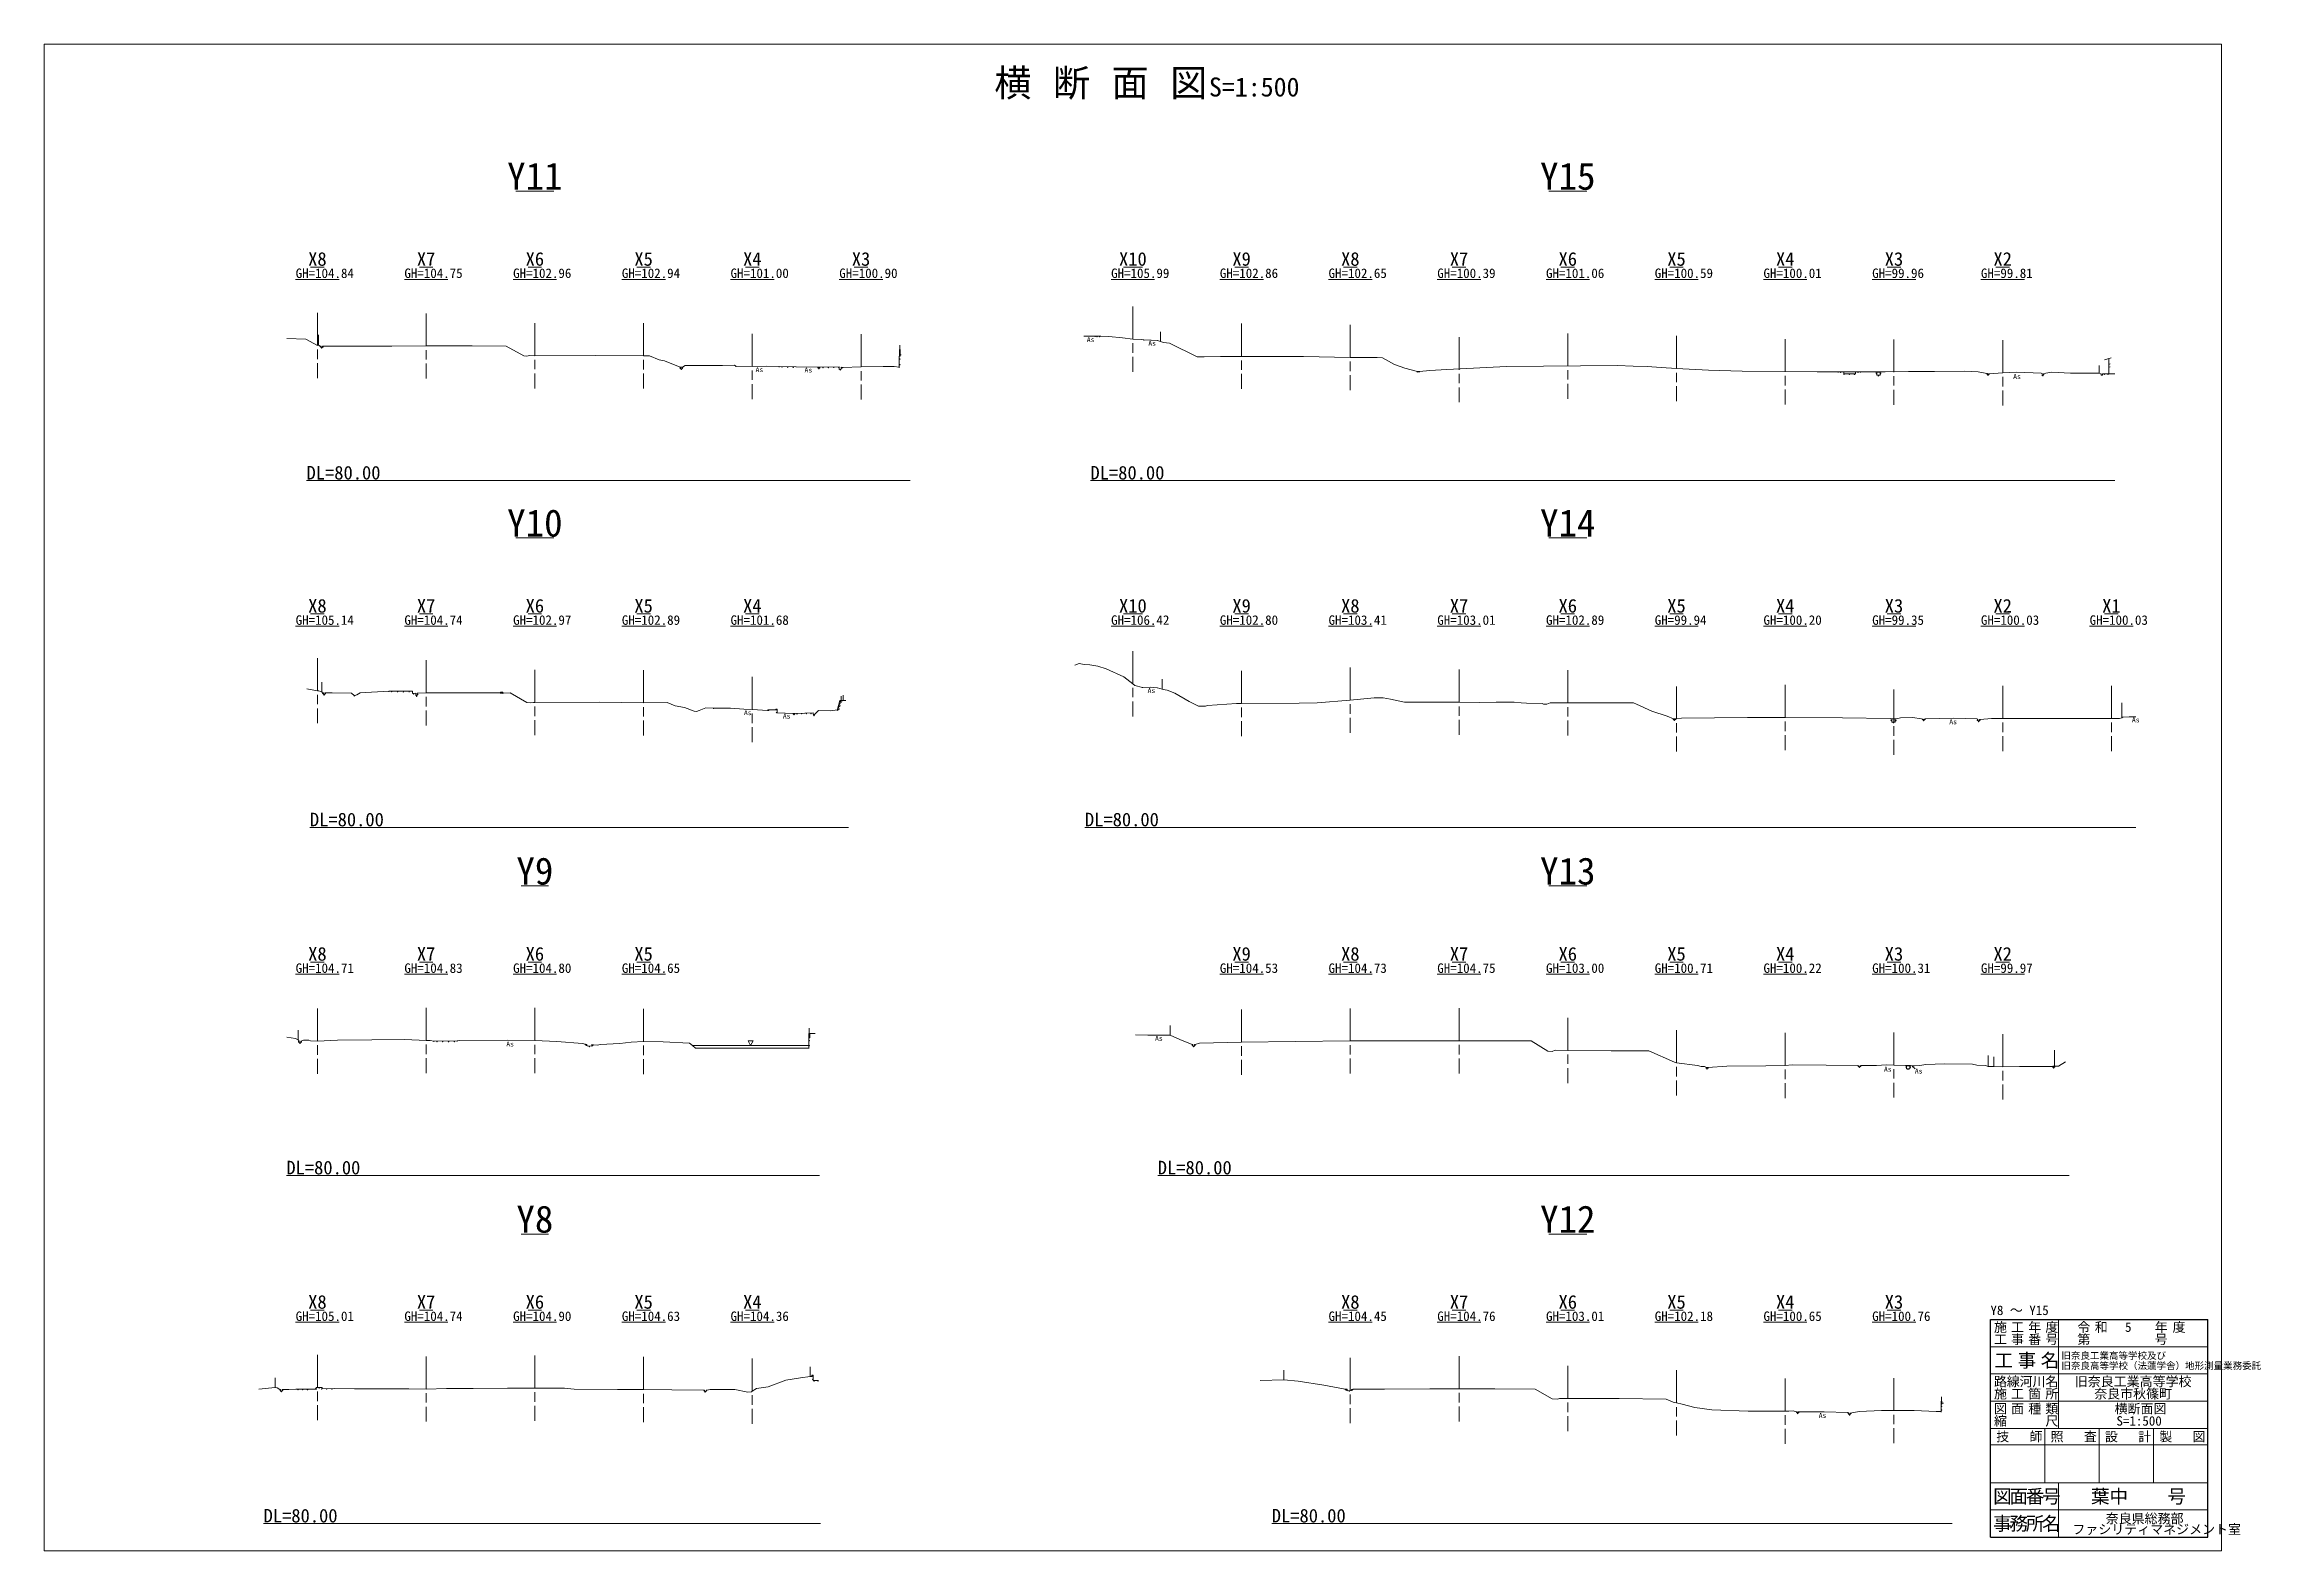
# Model space of a CAD drawing. Extents: x -50 to 357, y 65 to 342.
import ezdxf
from ezdxf.enums import TextEntityAlignment as Align

# ---------------------------------------------------------------- set-up
doc = ezdxf.new("R2010")
doc.units = 0
doc.header["$MEASUREMENT"] = 0
doc.linetypes.add('一点鎖線', pattern=[9.25, 6, -0.75, 1.75, -0.75])
doc.linetypes.add('破線', pattern=[3.75, 3, -0.75])
for name, color, linetype in [('S-SUV', 2, 'Continuous'), ('S-SUV-BMK', 6, 'Continuous'), ('S-SUV-FRAM', 3, 'Continuous'), ('S-SUV-HTXT', 1, 'Continuous'), ('S-SUV-TTL', 7, 'Continuous')]:
    doc.layers.add(name, color=color, linetype=linetype)
doc.styles.add('ＭＳ ゴシック', font='MS Gothic.ttf')

msp = doc.modelspace()

# ---------------------------------------------------------------- texts
at = {"layer": 'S-SUV', "color": 7, "linetype": 'Continuous', "lineweight": 13, "style": 'ＭＳ ゴシック'}
for p in [(141.78, 287.24), (153.09, 286.57), (80.85, 281.72), (89.85, 281.65), (312.18, 280.44), (152.96, 222.72), (78.71, 218.64), (85.87, 218.01), (300.43, 216.97), (334.02, 217.32), (154.33, 158.76), (34.99, 157.72), (288.41, 153.08), (294.09, 152.75), (276.41, 89.43)]:
    msp.add_text('As', height=0.9, dxfattribs=at).set_placement(p)
at = {"layer": 'S-SUV-FRAM', "color": 7, "linetype": '一点鎖線', "lineweight": 13, "style": 'ＭＳ ゴシック'}
for s, height, p in [('Y8 ～ Y15', 1.75, (308, 108.34)), ('和', 1.75, (327.19, 105.25)), ('度', 1.75, (341.5, 105.25)), ('第', 1.75, (323.99, 103)), ('縮', 1.75, (308.65, 88)), ('尺', 1.75, (318.1, 88)), ('S=1:500', 1.75, (331.18, 88)), ('図', 2.5, (308.5, 73.75)), ('面', 2.5, (311.5, 73.75)), ('番', 2.5, (314.5, 73.75)), ('号', 2.5, (317.5, 73.75))]:
    msp.add_text(s, height=height, dxfattribs=at).set_placement(p)
at = {"layer": 'S-SUV-FRAM', "color": 7, "linetype": 'Continuous', "lineweight": 13, "style": 'ＭＳ ゴシック'}
for s, height, p in [('施', 1.75, (308.65, 105.25)), ('工', 1.75, (311.8, 105.25)), ('年', 1.75, (314.95, 105.25)), ('度', 1.75, (318.1, 105.25)), ('工', 2.5, (308.75, 98.75)), ('事', 2.5, (313, 98.75)), ('名', 2.5, (317.25, 98.75)), ('旧奈良高等学校（法蓮学舎）地形測量業務委託', 1.25, (321.05, 98.39)), ('路', 1.75, (308.65, 95.25)), ('線', 1.75, (311.01, 95.25)), ('河', 1.75, (313.37, 95.25)), ('川', 1.75, (315.73, 95.25)), ('名', 1.75, (318.1, 95.25)), ('技', 1.75, (309.06, 85.12)), ('師', 1.75, (315.18, 85.12)), ('製', 1.75, (339.06, 85.12)), ('図', 1.75, (345.18, 85.12)), ('事', 2.5, (308.5, 68.75)), ('務', 2.5, (311.5, 68.75)), ('所', 2.5, (314.5, 68.75)), ('名', 2.5, (317.5, 68.75))]:
    msp.add_text(s, height=height, rotation=360, dxfattribs=at).set_placement(p)
for s, height, p in [('令', 1.75, (323.99, 105.25)), ('5', 1.75, (332.76, 105.25)), ('年', 1.75, (338.22, 105.25)), ('工', 1.75, (308.65, 103)), ('事', 1.75, (311.8, 103)), ('番', 1.75, (314.95, 103)), ('号', 1.75, (318.1, 103)), ('号', 1.75, (338.22, 103)), ('葉', 2.5, (326.49, 73.75)), ('中', 2.5, (329.89, 73.75)), ('号', 2.5, (340.55, 73.75))]:
    msp.add_text(s, height=height, dxfattribs=at).set_placement(p)
at = {"layer": 'S-SUV-FRAM', "color": 7, "linetype": '一点鎖線', "lineweight": 13, "style": 'ＭＳ ゴシック'}
for s, height, p in [('旧奈良工業高等学校及び', 1.25, (321.05, 100.25)), ('施', 1.75, (308.65, 93)), ('工', 1.75, (311.8, 93)), ('箇', 1.75, (314.95, 93)), ('所', 1.75, (318.1, 93)), ('図', 1.75, (308.65, 90.25)), ('面', 1.75, (311.8, 90.25)), ('種', 1.75, (314.95, 90.25)), ('類', 1.75, (318.1, 90.25)), ('横断面図', 1.75, (330.83, 90.25)), ('照', 1.75, (319.06, 85.12)), ('査', 1.75, (325.18, 85.12)), ('設', 1.75, (329.06, 85.12)), ('計', 1.75, (335.18, 85.12)), ('ファシリティマネジメント室', 1.75, (323.06, 68.07)), ('奈良県総務部', 1.75, (329.2, 70.05))]:
    msp.add_text(s, height=height, rotation=360, dxfattribs=at).set_placement(p)
at = {"layer": 'S-SUV-HTXT', "color": 7, "linetype": 'Continuous', "lineweight": 13, "style": 'ＭＳ ゴシック'}
for s, height, p in [('Y11', 5, (40.25, 315.25)), ('Y15', 5, (230.25, 315.25)), ('X8', 2.5, (0.25, 301.27)), ('X7', 2.5, (20.25, 301.27)), ('X6', 2.5, (40.25, 301.27)), ('X5', 2.5, (60.25, 301.27)), ('X4', 2.5, (80.25, 301.27)), ('X3', 2.5, (100.25, 301.27)), ('X10', 2.5, (150.25, 301.27)), ('X9', 2.5, (170.25, 301.27)), ('X8', 2.5, (190.25, 301.27)), ('X7', 2.5, (210.25, 301.27)), ('X6', 2.5, (230.25, 301.27)), ('X5', 2.5, (250.25, 301.27)), ('X4', 2.5, (270.25, 301.27)), ('X3', 2.5, (290.25, 301.27)), ('X2', 2.5, (310.25, 301.27)), ('Y14', 5, (230.25, 251.48)), ('X8', 2.5, (0.25, 237.5)), ('X7', 2.5, (20.25, 237.5)), ('X6', 2.5, (40.25, 237.5)), ('X5', 2.5, (60.25, 237.5)), ('X4', 2.5, (80.25, 237.5)), ('X9', 2.5, (170.25, 237.5)), ('X8', 2.5, (190.25, 237.5)), ('X7', 2.5, (210.25, 237.5)), ('X6', 2.5, (230.25, 237.5)), ('X5', 2.5, (250.25, 237.5)), ('X4', 2.5, (270.25, 237.5)), ('X3', 2.5, (290.25, 237.5)), ('X2', 2.5, (310.25, 237.5)), ('X1', 2.5, (330.25, 237.5)), ('Y9', 5, (40.25, 187.48)), ('Y13', 5, (230.25, 187.48)), ('X8', 2.5, (0.25, 173.5)), ('X7', 2.5, (20.25, 173.5)), ('X6', 2.5, (40.25, 173.5)), ('X5', 2.5, (60.25, 173.5)), ('X9', 2.5, (170.25, 173.5)), ('X8', 2.5, (190.25, 173.5)), ('X7', 2.5, (210.25, 173.5)), ('X6', 2.5, (230.25, 173.5)), ('X5', 2.5, (250.25, 173.5)), ('X3', 2.5, (290.25, 173.5)), ('X2', 2.5, (310.25, 173.5)), ('X8', 2.5, (0.25, 109.5)), ('X7', 2.5, (20.25, 109.5)), ('X6', 2.5, (40.25, 109.5)), ('X4', 2.5, (80.25, 109.5)), ('X8', 2.5, (190.25, 109.5)), ('X7', 2.5, (210.25, 109.5)), ('X6', 2.5, (230.25, 109.5)), ('X5', 2.5, (250.25, 109.5)), ('X4', 2.5, (270.25, 109.5)), ('X3', 2.5, (290.25, 109.5))]:
    msp.add_text(s, height=height, dxfattribs=at).set_placement(p, align=Align.CENTER)
for s, height, p in [('GH=104.84', 1.75, (-3.75, 299.02)), ('GH=104.75', 1.75, (16.25, 299.02)), ('GH=102.96', 1.75, (36.25, 299.02)), ('GH=102.94', 1.75, (56.25, 299.02)), ('GH=100.90', 1.75, (96.25, 299.02)), ('GH=105.99', 1.75, (146.25, 299.02)), ('GH=102.86', 1.75, (166.25, 299.02)), ('GH=102.65', 1.75, (186.25, 299.02)), ('GH=100.39', 1.75, (206.25, 299.02)), ('GH=101.06', 1.75, (226.25, 299.02)), ('GH=100.59', 1.75, (246.25, 299.02)), ('GH=100.01', 1.75, (266.25, 299.02)), ('GH=99.96', 1.75, (286.25, 299.02)), ('GH=99.81', 1.75, (306.25, 299.02)), ('DL=80.00', 2.5, (-1.75, 261.97)), ('GH=105.14', 1.75, (-3.75, 235.25)), ('GH=104.74', 1.75, (16.25, 235.25)), ('GH=102.97', 1.75, (36.25, 235.25)), ('GH=102.89', 1.75, (56.25, 235.25)), ('GH=101.68', 1.75, (76.25, 235.25)), ('GH=106.42', 1.75, (146.25, 235.25)), ('GH=102.80', 1.75, (166.25, 235.25)), ('GH=103.41', 1.75, (186.25, 235.25)), ('GH=103.01', 1.75, (206.25, 235.25)), ('GH=102.89', 1.75, (226.25, 235.25)), ('GH=99.94', 1.75, (246.25, 235.25)), ('GH=100.20', 1.75, (266.25, 235.25)), ('GH=99.35', 1.75, (286.25, 235.25)), ('GH=100.03', 1.75, (306.25, 235.25)), ('GH=100.03', 1.75, (326.25, 235.25)), ('DL=80.00', 2.5, (-1.13, 198.2)), ('DL=80.00', 2.5, (141.43, 198.2)), ('GH=104.71', 1.75, (-3.75, 171.25)), ('GH=104.83', 1.75, (16.25, 171.25)), ('GH=104.80', 1.75, (36.25, 171.25)), ('GH=104.65', 1.75, (56.25, 171.25)), ('GH=104.53', 1.75, (166.25, 171.25)), ('GH=104.73', 1.75, (186.25, 171.25)), ('GH=104.75', 1.75, (206.25, 171.25)), ('GH=103.00', 1.75, (226.25, 171.25)), ('GH=100.71', 1.75, (246.25, 171.25)), ('GH=100.31', 1.75, (286.25, 171.25)), ('GH=99.97', 1.75, (306.25, 171.25)), ('DL=80.00', 2.5, (-5.46, 134.2)), ('DL=80.00', 2.5, (154.83, 134.2)), ('GH=105.01', 1.75, (-3.75, 107.25)), ('GH=104.74', 1.75, (16.25, 107.25)), ('GH=104.90', 1.75, (36.25, 107.25)), ('GH=104.36', 1.75, (76.25, 107.25)), ('GH=104.45', 1.75, (186.25, 107.25)), ('GH=104.76', 1.75, (206.25, 107.25)), ('GH=103.01', 1.75, (226.25, 107.25)), ('GH=102.18', 1.75, (246.25, 107.25)), ('GH=100.65', 1.75, (266.25, 107.25)), ('GH=100.76', 1.75, (286.25, 107.25)), ('DL=80.00', 2.5, (-9.65, 70.2)), ('DL=80.00', 2.5, (175.8, 70.2))]:
    msp.add_text(s, height=height, dxfattribs=at).set_placement(p)
at = {"layer": 'S-SUV-HTXT', "color": 7, "lineweight": 13, "style": 'ＭＳ ゴシック'}
msp.add_text('GH=101.00', height=1.75, dxfattribs=at).set_placement((76.25, 299.02))
at = {"layer": 'S-SUV-HTXT', "color": 7, "linetype": '一点鎖線', "lineweight": 13, "style": 'ＭＳ ゴシック'}
for s, height, p in [('DL=80.00', 2.5, (142.45, 261.97)), ('GH=100.22', 1.75, (266.25, 171.25)), ('GH=104.63', 1.75, (56.25, 107.25))]:
    msp.add_text(s, height=height, dxfattribs=at).set_placement(p)
for s, height, p in [('Y10', 5, (40.25, 251.48)), ('X10', 2.5, (150.25, 237.5)), ('X4', 2.5, (270.25, 173.5)), ('Y8', 5, (40.25, 123.48)), ('Y12', 5, (230.25, 123.48)), ('X5', 2.5, (60.25, 109.5))]:
    msp.add_text(s, height=height, dxfattribs=at).set_placement(p, align=Align.CENTER)
at = {"layer": 'S-SUV-HTXT', "color": 7, "linetype": 'Continuous', "lineweight": 13, "style": 'ＭＳ ゴシック'}
for s, p in [('旧奈良工業高等学校', (334.25, 95.25)), ('奈良市秋篠町', (334.25, 93))]:
    msp.add_text(s, height=1.75, rotation=360, dxfattribs=at).set_placement(p, align=Align.CENTER)
at = {"layer": 'S-SUV-TTL', "color": 7, "linetype": '一点鎖線', "lineweight": 13, "style": 'ＭＳ ゴシック'}
for s, p in [('横', (124.77, 332.39)), ('断', (135.55, 332.39)), ('面', (146.34, 332.39)), ('図', (157.12, 332.39))]:
    msp.add_text(s, height=5, rotation=360, dxfattribs=at).set_placement(p)
msp.add_text('S=1:500', height=3.5, dxfattribs=at).set_placement((164.24, 332.39))

# ---------------------------------------------------------------- linework, layer by layer
at = {"layer": 'S-SUV', "color": 7, "linetype": '一点鎖線', "lineweight": 13}
for p, q in [((155.33, 287.34), (155.33, 289.14)), ((0.48, 286.64), (0.48, 288.54)), ((327.98, 281.5), (327.98, 282.95)), ((1.08, 222.91), (1.08, 224.71)), ((155.64, 223.44), (155.64, 225.24)), ((96.57, 221.32), (96.57, 222.12)), ((96.97, 221.32), (96.97, 222.32)), ((332.16, 218.13), (332.16, 220.93)), ((-3.32, 158.92), (-3.32, 160.72)), ((90.72, 160.08), (90.72, 161.08)), ((157.09, 159.8), (157.09, 161.6)), ((319.8, 154.12), (319.8, 157.02)), ((90.87, 97.04), (90.87, 98.84)), ((178.04, 96.4), (178.04, 98.2)), ((-7.51, 95.02), (-7.51, 96.82)), ((299.02, 92.53), (299.02, 93.33))]:
    msp.add_line(p, q, dxfattribs=at)
at = {"layer": 'S-SUV', "color": 7, "linetype": 'Continuous', "lineweight": 13}
for p, q in [((-5.38, 287.92), (-1.85, 287.8)), ((-1.85, 287.8), (0.25, 286.61)), ((0.25, 286.61), (0.48, 286.64)), ((0.48, 286.64), (0.77, 286.48)), ((0.77, 286.48), (0.92, 286.48)), ((0.77, 286.48), (0.77, 286.38)), ((0.92, 286.48), (0.92, 286.22)), ((0.92, 286.22), (1.2, 286.22)), ((1.2, 286.22), (1.2, 286.48)), ((1.2, 286.48), (1.33, 286.48)), ((1.33, 286.48), (13.95, 286.5)), ((1.33, 286.48), (1.33, 286.38)), ((13.95, 286.5), (20.25, 286.52)), ((20.25, 286.52), (28.71, 286.56)), ((28.71, 286.56), (34.96, 286.48)), ((34.96, 286.48), (38.2, 284.69)), ((38.78, 284.67), (39.29, 284.78)), ((107.3, 284.67), (107.3, 285.87)), ((107.3, 285.87), (107.36, 285.87)), ((107.3, 285.47), (107.42, 285.47)), ((107.3, 285.46), (107.42, 285.46)), ((107.3, 285.45), (107.42, 285.45)), ((107.3, 285.44), (107.42, 285.44)), ((107.3, 285.43), (107.42, 285.43)), ((107.3, 285.42), (107.42, 285.42)), ((107.3, 285.41), (107.42, 285.41)), ((107.3, 285.4), (107.42, 285.4)), ((107.3, 285.39), (107.42, 285.39)), ((107.3, 285.38), (107.42, 285.38)), ((107.3, 285.37), (107.42, 285.37)), ((107.3, 285.36), (107.42, 285.36)), ((107.3, 285.35), (107.42, 285.35)), ((107.3, 285.34), (107.42, 285.34)), ((107.3, 285.33), (107.42, 285.33)), ((107.3, 285.32), (107.42, 285.32)), ((107.3, 285.31), (107.42, 285.31)), ((107.3, 285.3), (107.42, 285.3)), ((107.3, 285.29), (107.42, 285.29)), ((107.3, 285.28), (107.42, 285.28)), ((107.3, 285.27), (107.42, 285.27)), ((107.3, 285.26), (107.42, 285.26)), ((107.36, 285.87), (107.36, 286.67)), ((107.36, 285.87), (107.42, 285.87)), ((107.42, 285.87), (107.42, 284.67)), ((107.42, 284.87), (107.66, 284.87)), ((141.21, 288.32), (143.31, 288.33)), ((143.31, 288.33), (144.35, 288.35)), ((143.31, 288.33), (143.31, 288.23)), ((144.35, 288.35), (145.84, 288.25)), ((144.35, 288.35), (144.35, 288.25)), ((145.84, 288.25), (148.32, 288.04)), ((148.32, 288.04), (150.25, 287.76)), ((150.25, 287.76), (151.8, 287.7)), ((151.8, 287.7), (152.24, 287.65)), ((152.24, 287.65), (153.6, 287.6)), ((152.24, 287.65), (152.24, 287.55)), ((153.6, 287.6), (154.79, 287.54)), ((154.79, 287.54), (155.33, 287.34)), ((154.79, 287.54), (154.79, 287.44)), ((155.33, 287.34), (155.88, 287.17)), ((155.88, 287.17), (157.02, 287.02)), ((157.02, 287.02), (162.07, 284.51)), ((38.2, 284.69), (38.78, 284.67)), ((61.33, 284.71), (63.14, 283.99)), ((63.14, 283.99), (64.11, 283.82)), ((64.11, 283.82), (66.98, 282.65)), ((66.98, 282.65), (66.98, 282.6)), ((66.98, 282.65), (67.38, 282.65)), ((66.98, 282.6), (67.03, 282.6)), ((67.03, 282.6), (67.03, 282.3)), ((67.33, 282.6), (67.03, 282.6)), ((67.03, 282.3), (67.33, 282.3)), ((67.33, 282.3), (67.33, 282.6)), ((67.33, 282.6), (67.38, 282.6)), ((67.38, 282.6), (67.38, 282.65)), ((67.38, 282.6), (67.4, 282.63)), ((67.4, 282.63), (67.89, 282.92)), ((67.89, 282.92), (70.35, 282.93)), ((70.35, 282.93), (74.78, 282.92)), ((74.78, 282.92), (77, 282.98)), ((77, 282.98), (77.24, 282.8)), ((77.24, 282.8), (77.24, 282.7)), ((82.95, 282.83), (85.17, 282.75)), ((85.17, 282.75), (88.29, 282.71)), ((85.17, 282.75), (85.17, 282.65)), ((88.29, 282.71), (92.37, 282.63)), ((88.29, 282.71), (88.29, 282.61)), ((92.37, 282.63), (92.37, 282.59)), ((92.37, 282.63), (92.6, 282.63)), ((92.37, 282.59), (92.41, 282.59)), ((92.41, 282.59), (92.41, 282.44)), ((92.41, 282.59), (92.56, 282.59)), ((92.41, 282.44), (92.56, 282.44)), ((92.56, 282.44), (92.56, 282.59)), ((92.56, 282.59), (92.6, 282.59)), ((92.6, 282.63), (92.73, 282.64)), ((92.6, 282.63), (92.6, 282.59)), ((92.73, 282.64), (96.25, 282.69)), ((96.25, 282.69), (96.25, 282.22)), ((96.25, 282.22), (96.59, 282.23)), ((96.59, 282.23), (96.59, 282.6)), ((96.59, 282.6), (96.9, 282.59)), ((96.9, 282.59), (96.9, 282.49)), ((104.29, 282.76), (106.37, 282.77)), ((106.37, 282.77), (107.28, 282.62)), ((107.28, 282.62), (107.28, 284.67)), ((107.28, 284.67), (107.42, 284.67)), ((107.28, 282.62), (107.28, 282.52)), ((162.07, 284.51), (163.36, 284.55)), ((163.36, 284.55), (166.36, 284.58)), ((166.36, 284.58), (181.66, 284.57)), ((181.66, 284.57), (190.25, 284.42)), ((190.25, 284.42), (195.21, 284.4)), ((195.21, 284.4), (196.18, 284.36)), ((196.18, 284.36), (198.39, 283.1)), ((198.39, 283.1), (200.28, 282.45)), ((200.28, 282.45), (202.37, 281.9)), ((202.37, 281.9), (202.52, 281.81)), ((202.52, 281.81), (202.96, 281.81)), ((202.52, 281.81), (202.52, 281.71)), ((202.96, 281.81), (204.88, 282.04)), ((202.96, 281.81), (202.96, 281.71)), ((204.88, 282.04), (208, 282.18)), ((208, 282.18), (218.95, 282.76)), ((218.95, 282.76), (239.38, 282.96)), ((239.38, 282.96), (242.29, 282.78)), ((242.29, 282.78), (244.83, 282.73)), ((244.83, 282.73), (247.42, 282.54)), ((247.42, 282.54), (250.25, 282.36)), ((250.25, 282.36), (256.16, 282.05)), ((256.16, 282.05), (262.3, 281.88)), ((262.3, 281.88), (276.12, 281.78)), ((276.12, 281.78), (279.99, 281.76)), ((279.99, 281.76), (280.66, 281.76)), ((279.99, 281.76), (279.99, 281.66)), ((280.66, 281.76), (280.66, 281.74)), ((280.66, 281.76), (283.48, 281.76)), ((280.66, 281.74), (281.02, 281.74)), ((283.15, 281.74), (281.02, 281.74)), ((282.07, 281.76), (282.07, 281.74)), ((283.15, 281.74), (283.48, 281.74)), ((283.48, 281.74), (283.48, 281.76)), ((283.48, 281.76), (284.1, 281.76)), ((284.1, 281.76), (285.35, 281.77)), ((284.1, 281.76), (284.1, 281.66)), ((285.35, 281.77), (286.26, 281.77)), ((286.26, 281.77), (286.94, 281.75)), ((286.94, 281.75), (287.05, 281.75)), ((286.94, 281.75), (286.94, 281.65)), ((287.05, 281.75), (287.05, 281.71)), ((287.05, 281.75), (287.74, 281.75)), ((287.05, 281.71), (287.1, 281.71)), ((287.69, 281.71), (287.1, 281.71)), ((287.69, 281.71), (287.74, 281.71)), ((287.74, 281.71), (287.74, 281.75)), ((287.74, 281.75), (287.85, 281.75)), ((287.85, 281.75), (288.61, 281.76)), ((287.85, 281.75), (287.85, 281.65)), ((288.61, 281.76), (292.93, 281.84)), ((292.93, 281.84), (297.71, 281.81)), ((297.71, 281.81), (303.18, 281.87)), ((303.18, 281.87), (305.73, 281.75)), ((305.73, 281.75), (307.31, 281.45)), ((307.31, 281.45), (307.46, 281.44)), ((307.31, 281.45), (307.31, 281.35)), ((307.46, 281.44), (307.46, 281.22)), ((307.46, 281.22), (307.67, 281.21)), ((307.67, 281.43), (310.25, 281.58)), ((307.67, 281.21), (307.67, 281.43)), ((310.25, 281.58), (312.88, 281.68)), ((312.88, 281.68), (317.35, 281.52)), ((317.35, 281.52), (317.58, 281.4)), ((317.48, 281.13), (317.58, 281.4)), ((317.48, 281.13), (317.74, 281.15)), ((317.74, 281.15), (317.74, 281.42)), ((317.74, 281.42), (317.88, 281.42)), ((317.88, 281.42), (318.17, 281.55)), ((317.88, 281.42), (317.88, 281.32)), ((318.17, 281.55), (319.28, 281.7)), ((319.28, 281.7), (322.71, 281.51)), ((322.71, 281.51), (327.98, 281.5)), ((327.98, 281.5), (328.31, 281.41)), ((328.31, 281.41), (328.31, 281.31)), ((328.31, 281.41), (328.35, 281.41)), ((328.35, 281.41), (328.35, 281.17)), ((328.35, 281.17), (328.6, 281.17)), ((328.6, 281.41), (328.64, 281.41)), ((328.6, 281.41), (328.6, 281.17)), ((328.64, 281.41), (329.75, 281.41)), ((328.64, 281.41), (328.64, 281.31)), ((330.23, 284.36), (328.95, 283.95)), ((329.75, 284.21), (329.75, 281.41)), ((330.04, 283.22), (329.75, 283.12)), ((330.04, 282.69), (329.75, 282.6)), ((329.75, 281.41), (330.86, 281.41)), ((139.56, 227.85), (140.37, 228.13)), ((140.37, 228.13), (141.28, 227.95)), ((141.28, 227.95), (142.36, 227.87)), ((142.36, 227.87), (143.81, 227.63)), ((143.81, 227.63), (145.34, 227.17)), ((145.34, 227.17), (148.61, 225.68)), ((148.61, 225.68), (150.25, 224.42)), ((150.25, 224.42), (150.59, 224.11)), ((150.59, 224.11), (152.03, 223.75)), ((152.03, 223.75), (153.45, 223.76)), ((152.03, 223.75), (152.03, 223.65)), ((153.45, 223.76), (154.8, 223.69)), ((0.53, 223.13), (0.79, 223)), ((0.79, 223), (1.08, 222.91)), ((1.08, 222.91), (1.2, 222.72)), ((1.2, 222.72), (1.35, 222.72)), ((1.2, 222.72), (1.2, 222.62)), ((1.35, 222.72), (1.35, 222.46)), ((1.35, 222.46), (1.63, 222.46)), ((1.63, 222.46), (1.63, 222.72)), ((1.63, 222.72), (1.76, 222.72)), ((1.76, 222.72), (2.95, 222.75)), ((1.76, 222.72), (1.76, 222.62)), ((2.95, 222.75), (6.5, 222.7)), ((6.5, 222.7), (7, 222.27)), ((7, 222.27), (7.13, 222.27)), ((7, 222.27), (7, 222.17)), ((7.13, 222.27), (7.48, 222.38)), ((7.13, 222.27), (7.13, 222.17)), ((7.48, 222.38), (8.13, 222.73)), ((8.13, 222.73), (13.39, 223.04)), ((13.39, 223.04), (17.72, 223.03)), ((13.39, 223.04), (13.39, 222.94)), ((17.72, 223.03), (17.72, 222.65)), ((17.72, 222.65), (18.34, 222.7)), ((18.34, 222.7), (18.34, 222.25)), ((18.34, 222.25), (18.62, 222.25)), ((18.62, 222.25), (18.62, 222.7)), ((18.62, 222.7), (18.75, 222.7)), ((18.75, 222.7), (20.25, 222.74)), ((18.75, 222.7), (18.75, 222.6)), ((20.25, 222.74), (26.75, 222.76)), ((26.75, 222.76), (33.9, 222.72)), ((33.9, 222.72), (33.9, 222.87)), ((33.9, 222.87), (34.35, 222.87)), ((33.9, 222.72), (33.9, 222.62)), ((34.35, 222.87), (34.35, 222.67)), ((34.35, 222.67), (35.68, 222.74)), ((34.35, 222.67), (34.35, 222.57)), ((35.68, 222.74), (38.75, 220.95)), ((38.75, 220.95), (39.51, 220.92)), ((39.51, 220.92), (39.97, 220.99)), ((64.56, 220.95), (66.07, 220.37)), ((66.07, 220.37), (67.79, 220.06)), ((67.79, 220.06), (69.57, 219.37)), ((70.48, 219.48), (71.69, 220)), ((71.69, 220), (73.12, 219.92)), ((73.12, 219.92), (75.8, 219.92)), ((73.12, 219.92), (73.12, 219.82)), ((75.8, 219.92), (76.23, 219.9)), ((76.23, 219.9), (78.71, 219.77)), ((84.55, 219.64), (84.55, 219.74)), ((84.55, 219.74), (84.82, 219.73)), ((84.82, 219.73), (84.82, 219.09)), ((95.88, 219.51), (96.37, 221.32)), ((95.88, 219.51), (96.25, 219.74)), ((96.05, 220.12), (96.41, 220.34)), ((96.15, 219.93), (96.05, 220.12)), ((96.25, 219.74), (96.15, 219.93)), ((96.21, 220.72), (96.58, 220.94)), ((96.31, 220.53), (96.21, 220.72)), ((96.41, 220.34), (96.31, 220.53)), ((96.37, 221.32), (96.57, 221.32)), ((96.47, 221.13), (96.37, 221.32)), ((96.58, 220.94), (96.47, 221.13)), ((96.57, 221.32), (96.77, 221.32)), ((96.77, 221.32), (96.97, 221.32)), ((96.77, 221.32), (96.77, 221.22)), ((96.97, 221.32), (97.47, 221.32)), ((154.8, 223.69), (155.64, 223.44)), ((154.8, 223.69), (154.8, 223.59)), ((155.64, 223.44), (155.8, 223.34)), ((155.8, 223.34), (156.58, 223.23)), ((156.58, 223.23), (157.97, 222.71)), ((157.97, 222.71), (160.58, 221.14)), ((160.58, 221.14), (162.35, 220.32)), ((162.35, 220.32), (163.63, 220.32)), ((163.63, 220.32), (163.98, 220.4)), ((163.98, 220.4), (169.31, 220.76)), ((180.87, 220.83), (184.15, 220.9)), ((184.15, 220.9), (190.25, 221.41)), ((190.25, 221.41), (194.64, 221.82)), ((194.64, 221.82), (196.29, 221.84)), ((196.29, 221.84), (197.67, 221.58)), ((197.67, 221.58), (200.19, 221.03)), ((200.19, 221.03), (201.81, 221)), ((214.06, 220.95), (217.06, 221.01)), ((217.06, 221.01), (219.03, 221.02)), ((219.03, 221.02), (220.4, 221.02)), ((220.4, 221.02), (221.65, 220.9)), ((221.65, 220.9), (222.66, 220.82)), ((222.66, 220.82), (225.55, 220.81)), ((225.55, 220.81), (225.81, 220.69)), ((225.81, 220.69), (226.38, 220.69)), ((226.38, 220.69), (226.99, 220.92)), ((238.96, 220.92), (242.32, 220.92)), ((242.32, 220.92), (242.92, 220.68)), ((242.92, 220.68), (245.72, 219.4)), ((69.57, 219.37), (69.97, 219.34)), ((69.97, 219.34), (70.48, 219.48)), ((83.13, 219.51), (83.13, 219.63)), ((83.13, 219.63), (83.33, 219.63)), ((83.13, 219.51), (83.13, 219.41)), ((83.33, 219.63), (84.55, 219.64)), ((83.33, 219.63), (83.33, 219.53)), ((84.55, 219.64), (84.55, 219.54)), ((84.82, 219.09), (87.81, 218.97)), ((84.82, 219.09), (84.82, 218.99)), ((87.81, 218.97), (87.81, 218.93)), ((88.04, 218.97), (87.81, 218.97)), ((87.81, 218.93), (87.85, 218.93)), ((87.85, 218.93), (87.85, 218.78)), ((87.85, 218.93), (88, 218.93)), ((87.85, 218.78), (88, 218.78)), ((88, 218.78), (88, 218.93)), ((88, 218.93), (88.04, 218.93)), ((88.04, 218.97), (89.91, 219.03)), ((88.04, 218.97), (88.04, 218.93)), ((89.91, 219.03), (91.47, 219.04)), ((91.47, 219.04), (91.47, 218.84)), ((91.47, 218.84), (91.51, 218.84)), ((91.51, 218.84), (91.51, 218.66)), ((91.51, 218.66), (91.69, 218.66)), ((91.69, 218.66), (91.69, 218.84)), ((91.69, 218.84), (91.73, 218.84)), ((91.73, 218.84), (92.4, 219.51)), ((91.73, 218.84), (91.73, 218.74)), ((92.4, 219.51), (94.65, 219.45)), ((94.65, 219.45), (95.91, 219.61)), ((245.72, 219.4), (248.55, 218.47)), ((248.55, 218.47), (249.67, 217.98)), ((249.67, 217.94), (249.67, 217.98)), ((249.67, 217.98), (250.07, 217.96)), ((249.72, 217.94), (249.67, 217.94)), ((249.72, 217.94), (250.02, 217.92)), ((249.72, 217.78), (250.02, 217.76)), ((250.02, 217.92), (250.07, 217.92)), ((250.07, 217.92), (250.07, 217.96)), ((251.17, 218.09), (263.33, 218.2)), ((280.79, 218.13), (289.53, 218.04)), ((289.53, 218.04), (289.72, 217.99)), ((289.72, 217.99), (289.82, 217.99)), ((289.72, 217.99), (289.72, 217.89)), ((289.82, 217.99), (289.82, 217.95)), ((289.82, 217.99), (290.53, 217.99)), ((289.82, 217.97), (290.53, 217.97)), ((289.82, 217.95), (289.87, 217.95)), ((290.48, 217.95), (289.87, 217.95)), ((290.17, 217.99), (290.17, 217.95)), ((290.48, 217.95), (290.53, 217.95)), ((290.53, 217.95), (290.53, 217.99)), ((290.53, 217.99), (290.63, 217.99)), ((290.63, 217.99), (291.43, 218.14)), ((290.63, 217.99), (290.63, 217.89)), ((291.43, 218.14), (293.65, 218.18)), ((293.65, 218.18), (295.3, 217.98)), ((295.3, 217.98), (295.48, 217.91)), ((295.48, 217.91), (295.61, 217.92)), ((295.48, 217.91), (295.48, 217.81)), ((295.61, 217.92), (295.61, 217.72)), ((295.61, 217.72), (295.82, 217.71)), ((295.82, 217.91), (295.99, 217.92)), ((295.82, 217.71), (295.82, 217.91)), ((295.99, 217.92), (296.08, 217.96)), ((295.99, 217.92), (295.99, 217.82)), ((296.08, 217.96), (301.18, 218.08)), ((301.18, 218.08), (305.47, 217.97)), ((305.47, 217.97), (305.59, 217.88)), ((305.59, 217.88), (305.68, 217.86)), ((305.59, 217.88), (305.59, 217.78)), ((305.68, 217.86), (305.68, 217.57)), ((305.68, 217.57), (305.96, 217.57)), ((305.96, 217.57), (305.96, 217.86)), ((305.96, 217.86), (306.09, 217.86)), ((306.09, 217.86), (308.21, 218.02)), ((306.09, 217.86), (306.09, 217.76)), ((319.41, 218.04), (330.25, 218.03)), ((330.25, 218.03), (331.76, 218.01)), ((331.76, 218.01), (332.16, 218.13)), ((332.16, 218.13), (332.36, 218.25)), ((332.36, 218.25), (333.5, 218.36)), ((333.5, 218.36), (334.73, 218.35)), ((333.5, 218.36), (333.5, 218.26)), ((-5.37, 159.43), (-3.78, 159.19)), ((-3.78, 159.19), (-3.32, 158.92)), ((-3.08, 158.68), (-3.32, 158.92)), ((-3.08, 158.68), (-3.23, 158.68)), ((-3.23, 158.68), (-3.23, 158.58)), ((-3.08, 158.42), (-3.08, 158.68)), ((-2.8, 158.68), (-2.31, 158.9)), ((-2.8, 158.68), (-2.8, 158.42)), ((-2.8, 158.68), (-2.67, 158.68)), ((-2.67, 158.68), (-2.67, 158.58)), ((-2.31, 158.9), (-1.33, 158.89)), ((-1.33, 158.89), (-1.04, 158.74)), ((3.93, 158.88), (10.24, 158.97)), ((10.24, 158.97), (16.36, 159)), ((20.98, 158.84), (21.69, 158.68)), ((21.69, 158.68), (25.98, 158.73)), ((21.69, 158.68), (21.69, 158.58)), ((25.98, 158.73), (26.47, 158.8)), ((25.98, 158.73), (25.98, 158.63)), ((26.47, 158.8), (35.3, 158.89)), ((35.3, 158.89), (40.25, 158.8)), ((40.25, 158.8), (44.28, 158.62)), ((79.46, 158.74), (80.42, 158.74)), ((79.46, 158.74), (79.94, 157.91)), ((79.94, 157.91), (80.42, 158.74)), ((90.62, 159.28), (90.8, 159.28)), ((90.62, 159.28), (90.62, 157.44)), ((90.64, 159.28), (90.64, 160.08)), ((90.64, 160.08), (90.72, 160.08)), ((90.64, 159.78), (90.8, 159.78)), ((90.64, 159.77), (90.8, 159.77)), ((90.64, 159.76), (90.8, 159.76)), ((90.64, 159.75), (90.8, 159.75)), ((90.64, 159.74), (90.8, 159.74)), ((90.64, 159.73), (90.8, 159.73)), ((90.64, 159.72), (90.8, 159.72)), ((90.64, 159.71), (90.8, 159.71)), ((90.64, 159.7), (90.8, 159.7)), ((90.64, 159.69), (90.8, 159.69)), ((90.64, 159.68), (90.8, 159.68)), ((90.64, 159.67), (90.8, 159.67)), ((90.64, 159.66), (90.8, 159.66)), ((90.64, 159.65), (90.8, 159.65)), ((90.64, 159.64), (90.8, 159.64)), ((90.64, 159.63), (90.8, 159.63)), ((90.64, 159.62), (90.8, 159.62)), ((90.64, 159.61), (90.8, 159.61)), ((90.64, 159.6), (90.8, 159.6)), ((90.64, 159.59), (90.8, 159.59)), ((90.64, 159.58), (90.8, 159.58)), ((90.64, 159.57), (90.8, 159.57)), ((90.72, 160.08), (90.8, 160.08)), ((90.8, 160.08), (91.8, 160.08)), ((90.8, 159.28), (90.8, 160.08)), ((150.75, 159.85), (153.07, 159.83)), ((153.07, 159.83), (156.11, 159.82)), ((153.07, 159.83), (153.07, 159.73)), ((156.11, 159.82), (157.09, 159.8)), ((156.11, 159.82), (156.11, 159.72)), ((157.09, 159.8), (158.92, 159.02)), ((158.92, 159.02), (161.13, 158.09)), ((180.11, 158.65), (190.25, 158.73)), ((190.25, 158.73), (198.88, 158.77)), ((198.88, 158.77), (208.54, 158.76)), ((217.74, 158.78), (223.51, 158.74)), ((223.51, 158.74), (226.59, 156.86)), ((-2.8, 158.42), (-3.08, 158.42)), ((44.28, 158.62), (48.99, 158.26)), ((48.99, 158.26), (49.78, 158.08)), ((49.78, 158.08), (49.53, 158.11)), ((49.53, 158.11), (49.53, 158.01)), ((49.78, 158.08), (49.89, 157.83)), ((49.89, 157.83), (50.71, 157.79)), ((50.71, 157.79), (50.71, 158.07)), ((50.71, 158.07), (51.04, 158.05)), ((51.04, 158.05), (51.76, 157.99)), ((51.04, 158.05), (51.04, 157.95)), ((51.76, 157.99), (52.24, 158.11)), ((52.24, 158.11), (55.86, 158.29)), ((55.86, 158.29), (57.95, 158.54)), ((63.88, 158.55), (68.68, 158.31)), ((68.68, 158.31), (69.26, 157.91)), ((69.26, 157.91), (69.77, 157.44)), ((69.26, 157.91), (90.62, 157.91)), ((69.77, 157.44), (90.62, 157.44)), ((90.62, 157.44), (90.62, 157.34)), ((161.13, 158.09), (161.28, 158.09)), ((161.13, 158.09), (161.13, 157.99)), ((161.28, 158.09), (161.28, 157.79)), ((161.28, 157.79), (161.58, 157.79)), ((161.58, 157.79), (161.58, 158.09)), ((161.58, 158.09), (161.73, 158.09)), ((161.73, 158.09), (162.49, 158.34)), ((161.73, 158.09), (161.73, 157.99)), ((226.59, 156.86), (227.36, 156.8)), ((227.36, 156.8), (227.92, 157.02)), ((238.23, 156.94), (245.14, 156.92)), ((245.14, 156.92), (249.88, 154.83)), ((320.5, 154.12), (321.8, 154.92)), ((254.1, 154.23), (254.76, 154.02)), ((254.76, 154.02), (255.43, 154.01)), ((255.43, 154.01), (255.75, 153.88)), ((255.75, 153.88), (255.79, 153.88)), ((255.75, 153.88), (255.75, 153.78)), ((255.79, 153.88), (255.79, 153.7)), ((255.79, 153.88), (255.97, 153.88)), ((255.79, 153.7), (255.97, 153.7)), ((255.97, 153.7), (255.97, 153.88)), ((255.97, 153.88), (256.01, 153.88)), ((256.01, 153.88), (259.53, 154.09)), ((256.01, 153.88), (256.01, 153.78)), ((259.53, 154.09), (266.69, 154.17)), ((271.53, 154.33), (277.77, 154.3)), ((277.77, 154.3), (283.49, 154.25)), ((283.49, 154.25), (283.65, 154.19)), ((283.65, 154.19), (283.78, 154.18)), ((283.65, 154.19), (283.65, 154.09)), ((283.78, 154.18), (283.78, 153.98)), ((283.78, 153.98), (284.03, 153.98)), ((284.03, 153.98), (284.03, 154.18)), ((284.03, 154.18), (284.18, 154.18)), ((284.18, 154.18), (284.24, 154.22)), ((284.18, 154.18), (284.18, 154.08)), ((284.24, 154.22), (287.01, 154.22)), ((287.01, 154.22), (288.87, 154.33)), ((288.87, 154.33), (290.25, 154.31)), ((290.25, 154.31), (292.41, 154.24)), ((292.41, 154.24), (292.5, 154.24)), ((292.41, 154.24), (292.41, 154.14)), ((292.5, 154.24), (292.5, 154.17)), ((293.22, 154.24), (292.5, 154.24)), ((292.5, 154.21), (293.22, 154.21)), ((292.5, 154.17), (292.56, 154.17)), ((292.56, 154.17), (293.16, 154.17)), ((292.86, 154.24), (292.86, 154.17)), ((293.16, 154.17), (293.22, 154.17)), ((293.22, 154.17), (293.22, 154.24)), ((293.22, 154.24), (293.3, 154.2)), ((293.3, 154.2), (293.93, 154.16)), ((293.3, 154.2), (293.3, 154.1)), ((293.6, 154.07), (294.18, 153.63)), ((293.93, 154.16), (294.98, 154.24)), ((293.93, 154.16), (293.93, 154.06)), ((294.98, 154.24), (296.09, 154.43)), ((296.09, 154.43), (299.52, 154.55)), ((299.52, 154.55), (304.67, 154.47)), ((304.67, 154.47), (305.47, 154.27)), ((305.47, 154.27), (307.1, 154.23)), ((307.1, 154.23), (307.6, 154.05)), ((307.6, 154.05), (308.64, 154.02)), ((313.36, 154.01), (317.47, 154.05)), ((317.47, 154.05), (319.3, 154.02)), ((319.3, 154.02), (319.49, 154.08)), ((319.49, 154.08), (319.49, 154.03)), ((319.49, 154.08), (319.75, 154.08)), ((319.49, 154.03), (319.53, 154.03)), ((319.53, 154.03), (319.71, 154.03)), ((319.71, 154.03), (319.75, 154.03)), ((319.75, 154.08), (319.8, 154.12)), ((319.75, 154.03), (319.75, 154.08)), ((319.8, 154.12), (320.5, 154.12)), ((-10.51, 94.69), (-8.73, 94.88)), ((-8.73, 94.88), (-7.51, 95.02)), ((-7.51, 95.02), (-7.18, 94.95)), ((-7.18, 94.95), (-6.67, 94.65)), ((-6.67, 94.65), (-6.52, 94.65)), ((-6.67, 94.65), (-6.67, 94.55)), ((-6.52, 94.65), (-6.52, 94.37)), ((-6.52, 94.37), (-6.24, 94.37)), ((-6.24, 94.37), (-6.24, 94.63)), ((-6.24, 94.63), (-6.11, 94.63)), ((-6.11, 94.63), (-5.01, 94.62)), ((-6.11, 94.63), (-6.11, 94.53)), ((-5.01, 94.62), (-3.74, 94.72)), ((-3.74, 94.72), (-1.15, 94.72)), ((-3.74, 94.72), (-3.74, 94.62)), ((-1.15, 94.72), (-0.12, 94.74)), ((-1.15, 94.72), (-1.15, 94.62)), ((-0.12, 94.74), (-0.12, 94.84)), ((-0.12, 94.84), (0.03, 94.84)), ((-0.12, 94.74), (-0.12, 94.64)), ((0.03, 94.84), (0.03, 94.99)), ((1.12, 95), (1.12, 94.8)), ((1.12, 94.8), (3.38, 94.85)), ((3.38, 94.85), (7.09, 94.76)), ((3.38, 94.85), (3.38, 94.75)), ((7.09, 94.76), (17.06, 94.76)), ((23.99, 94.81), (28.89, 94.86)), ((28.89, 94.86), (35.23, 94.89)), ((35.23, 94.89), (40.25, 94.9)), ((40.25, 94.9), (45.71, 94.88)), ((45.71, 94.88), (47.51, 94.73)), ((47.51, 94.73), (55.47, 94.67)), ((65.42, 94.56), (71.33, 94.55)), ((71.33, 94.55), (71.46, 94.55)), ((71.33, 94.55), (71.33, 94.45)), ((71.46, 94.55), (71.46, 94.29)), ((71.46, 94.29), (71.74, 94.29)), ((71.74, 94.29), (71.74, 94.55)), ((71.74, 94.55), (71.87, 94.55)), ((71.87, 94.55), (72.47, 94.62)), ((71.87, 94.55), (71.87, 94.45)), ((72.47, 94.62), (77.06, 94.65)), ((77.06, 94.65), (79.43, 94.16)), ((79.43, 94.16), (80.08, 94.24)), ((81.04, 94.85), (83.19, 95.17)), ((83.19, 95.17), (86.42, 96.39)), ((86.42, 96.39), (89.14, 96.81)), ((89.14, 96.81), (90.87, 97.04)), ((90.87, 97.04), (91.22, 97.07)), ((91.22, 97.29), (91.44, 97.31)), ((91.22, 97.07), (91.22, 97.29)), ((91.22, 97.07), (91.22, 96.97)), ((91.44, 97.31), (91.44, 96.31)), ((91.44, 96.31), (92.44, 96.31)), ((173.67, 96.29), (178.04, 96.4)), ((178.04, 96.4), (180.64, 96.19)), ((180.64, 96.19), (185.38, 95.46)), ((185.38, 95.46), (189.32, 94.68)), ((189.32, 94.68), (189.64, 94.7)), ((189.32, 94.68), (189.32, 94.58)), ((189.64, 94.7), (189.64, 94.42)), ((189.64, 94.42), (190.48, 94.46)), ((190.48, 94.67), (190.73, 94.69)), ((190.48, 94.46), (190.48, 94.67)), ((190.73, 94.69), (196.55, 94.73)), ((190.73, 94.69), (190.73, 94.59)), ((196.55, 94.73), (204.9, 94.77)), ((204.9, 94.77), (210.25, 94.76)), ((210.25, 94.76), (216.85, 94.79)), ((216.85, 94.79), (224.24, 94.71)), ((224.24, 94.71), (227.36, 92.92)), ((227.36, 92.92), (228.35, 92.87)), ((228.35, 92.87), (228.73, 93.01)), ((239.7, 92.99), (248.32, 92.9)), ((248.32, 92.9), (249.64, 92.31)), ((251.28, 91.97), (253.61, 91.32)), ((253.61, 91.32), (256.78, 90.9)), ((256.78, 90.9), (263.41, 90.66)), ((270.9, 90.69), (271.74, 90.75)), ((271.74, 90.75), (272.33, 90.54)), ((272.33, 90.54), (272.46, 90.54)), ((272.33, 90.54), (272.33, 90.44)), ((272.46, 90.54), (272.46, 90.32)), ((272.46, 90.32), (272.66, 90.32)), ((272.66, 90.32), (272.66, 90.54)), ((272.66, 90.54), (272.79, 90.54)), ((272.79, 90.54), (277.39, 90.56)), ((272.79, 90.54), (272.79, 90.44)), ((277.39, 90.56), (281.74, 90.41)), ((281.74, 90.41), (281.94, 90.32)), ((281.94, 90.32), (281.81, 90.32)), ((281.81, 90.32), (281.81, 90.22)), ((281.94, 90.04), (281.94, 90.32)), ((282.22, 90.04), (281.94, 90.04)), ((282.22, 90.32), (283.87, 90.6)), ((282.35, 90.32), (282.22, 90.32)), ((282.22, 90.32), (282.22, 90.04)), ((282.35, 90.32), (282.35, 90.22)), ((283.87, 90.6), (287.94, 90.78)), ((293.96, 90.8), (298.02, 90.61)), ((298.02, 90.61), (298.94, 90.61)), ((298.94, 90.61), (298.94, 91.93)), ((298.94, 91.93), (299.08, 91.93)), ((298.94, 90.61), (298.94, 90.51)), ((298.96, 91.93), (298.96, 92.53)), ((298.96, 92.53), (299.02, 92.53)), ((298.96, 92.36), (299.08, 92.36)), ((298.96, 92.35), (299.08, 92.35)), ((298.96, 92.34), (299.08, 92.34)), ((298.96, 92.33), (299.08, 92.33)), ((298.96, 92.32), (299.08, 92.32)), ((298.96, 92.31), (299.08, 92.31)), ((298.96, 92.3), (299.08, 92.3)), ((298.96, 92.29), (299.08, 92.29)), ((298.96, 92.28), (299.08, 92.28)), ((298.96, 92.27), (299.08, 92.27)), ((298.96, 92.26), (299.08, 92.26)), ((298.96, 92.25), (299.08, 92.25)), ((298.96, 92.24), (299.08, 92.24)), ((298.96, 92.23), (299.08, 92.23)), ((298.96, 92.22), (299.08, 92.22)), ((298.96, 92.21), (299.08, 92.21)), ((298.96, 92.2), (299.08, 92.2)), ((298.96, 92.19), (299.08, 92.19)), ((298.96, 92.18), (299.08, 92.18)), ((298.96, 92.17), (299.08, 92.17)), ((298.96, 92.16), (299.08, 92.16)), ((298.96, 92.15), (299.08, 92.15)), ((299.02, 92.53), (299.08, 92.53)), ((299.08, 92.53), (299.08, 91.93)), ((299.08, 92.13), (299.34, 92.13))]:
    msp.add_line(p, q, dxfattribs=at)
at = {"layer": 'S-SUV', "color": 7, "linetype": '破線', "lineweight": 13}
for p, q in [((281.02, 281.74), (281.02, 281.42)), ((281.02, 281.42), (283.15, 281.43)), ((283.15, 281.43), (283.15, 281.74)), ((287.1, 281.71), (287.1, 281.13)), ((287.1, 281.13), (287.69, 281.13)), ((287.69, 281.13), (287.69, 281.71)), ((249.72, 217.78), (249.72, 217.94)), ((250.02, 217.76), (250.02, 217.92)), ((289.87, 217.95), (289.87, 217.35)), ((289.87, 217.35), (290.48, 217.35)), ((290.48, 217.35), (290.48, 217.95)), ((307.6, 154.05), (307.6, 156.05)), ((308.64, 154.02), (308.64, 155.82)), ((292.56, 154.17), (292.56, 153.62)), ((292.56, 153.62), (293.16, 153.62)), ((293.16, 153.62), (293.16, 154.17)), ((319.53, 154.03), (319.53, 153.85)), ((319.53, 153.85), (319.71, 153.85)), ((319.71, 153.85), (319.71, 154.03))]:
    msp.add_line(p, q, dxfattribs=at)
at = {"layer": 'S-SUV', "color": 2, "linetype": 'Continuous', "lineweight": 13}
for p, q in [((-1.75, 261.77), (109.31, 261.77)), ((142.45, 261.77), (330.86, 261.77)), ((-1.13, 198), (97.92, 198)), ((141.43, 198), (334.73, 198)), ((-5.46, 134), (92.62, 134)), ((154.83, 134), (322.48, 134)), ((-9.65, 70), (92.78, 70)), ((175.8, 70), (300.98, 70))]:
    msp.add_line(p, q, dxfattribs=at)
at = {"layer": 'S-SUV', "color": 7, "linetype": 'Continuous', "lineweight": 13, "flags": 128}
for points in [[(39.29, 284.78), (40.25, 284.73), (51.37, 284.75)], [(51.37, 284.75), (60.25, 284.71), (61.33, 284.71)], [(77.24, 282.8), (80.25, 282.77), (82.95, 282.83)], [(96.9, 282.59), (100.25, 282.67), (104.29, 282.76)], [(-1.69, 223.48), (0.25, 223.14), (0.53, 223.13)], [(39.97, 220.99), (40.25, 220.97), (52.16, 221)], [(52.16, 221), (60.25, 220.89), (64.56, 220.95)], [(78.71, 219.77), (80.25, 219.68), (83.13, 219.51)], [(169.31, 220.76), (170.25, 220.8), (180.87, 220.83)], [(201.81, 221), (210.25, 221.01), (214.06, 220.95)], [(226.99, 220.92), (230.25, 220.89), (238.96, 220.92)], [(250.07, 217.96), (250.25, 217.94), (251.17, 218.09)], [(263.33, 218.2), (270.25, 218.2), (280.79, 218.13)], [(308.21, 218.02), (310.25, 218.03), (319.41, 218.04)], [(-1.04, 158.74), (0.25, 158.71), (3.93, 158.88)], [(16.36, 159), (20.25, 158.83), (20.98, 158.84)], [(208.54, 158.76), (210.25, 158.75), (217.74, 158.78)], [(57.95, 158.54), (60.25, 158.65), (63.88, 158.55)], [(162.49, 158.34), (170.25, 158.53), (180.11, 158.65)], [(227.92, 157.02), (230.25, 157), (238.23, 156.94)], [(249.88, 154.83), (250.25, 154.71), (254.1, 154.23)], [(266.69, 154.17), (270.25, 154.22), (271.53, 154.33)], [(308.64, 154.02), (310.25, 153.97), (313.36, 154.01)], [(0.03, 94.99), (0.25, 95.01), (1.12, 95)], [(17.06, 94.76), (20.25, 94.74), (23.99, 94.81)], [(55.47, 94.67), (60.25, 94.63), (65.42, 94.56)], [(80.08, 94.24), (80.25, 94.36), (81.04, 94.85)], [(228.73, 93.01), (230.25, 93.01), (239.7, 92.99)], [(249.64, 92.31), (250.25, 92.18), (251.28, 91.97)], [(263.41, 90.66), (270.25, 90.65), (270.9, 90.69)], [(287.94, 90.78), (290.25, 90.76), (293.96, 90.8)]]:
    msp.add_lwpolyline(points, dxfattribs=at)
at = {"layer": 'S-SUV', "color": 7, "linetype": 'Continuous', "lineweight": 13}
for centre in [(0.85, 286.36), (1.05, 286.13), (1.27, 286.35), (143.64, 288.24), (144.14, 288.25), (66.94, 282.45), (67.18, 282.23), (67.41, 282.45), (85.69, 282.64), (86.73, 282.63), (87.77, 282.62), (92.31, 282.51), (92.49, 282.34), (92.65, 282.51), (93.23, 282.55), (94.24, 282.56), (95.24, 282.58), (96.15, 282.59), (96.44, 282.14), (96.73, 282.47), (107.38, 284.13), (107.38, 283.06), (202.72, 281.72), (280.47, 281.66), (281.08, 281.32), (282.04, 281.32), (283, 281.33), (283.62, 281.66), (287, 281.42), (287.4, 281.03), (287.8, 281.42), (307.39, 281.35), (307.56, 281.11), (307.75, 281.33), (317.63, 281.06), (317.8, 281.31), (328.93, 281.33), (329.61, 281.33), (1.27, 222.6), (1.49, 222.36), (1.69, 222.6), (7.06, 222.19), (13.92, 222.94), (14.99, 222.94), (16.06, 222.93), (17.13, 222.93), (17.97, 222.54), (18.5, 222.11), (18.71, 222.44), (34.12, 222.7), (96.59, 221.25), (83.22, 219.53), (84.7, 219.62), (84.7, 219.1), (87.79, 218.87), (87.93, 218.72), (88.06, 218.86), (88.47, 218.88), (89.33, 218.9), (90.19, 218.91), (91.04, 218.93), (91.59, 218.56), (249.65, 217.86), (249.86, 217.69), (250.09, 217.85), (289.74, 217.67), (290.16, 217.24), (290.61, 217.62), (295.54, 217.83), (295.71, 217.61), (295.9, 217.82), (305.6, 217.7), (305.81, 217.46), (306.04, 217.69), (25.44, 158.62), (90.72, 158.81), (-3.16, 158.57), (-2.94, 158.32), (-2.74, 158.57), (22.23, 158.59), (23.3, 158.6), (24.37, 158.61), (49.69, 157.93), (50.29, 157.7), (50.87, 157.89), (90.72, 157.86), (161.21, 157.95), (161.44, 157.7), (161.66, 157.95), (255.72, 153.73), (255.88, 153.59), (256.04, 153.73), (283.72, 154.08), (283.9, 153.9), (284.12, 154.08), (292.45, 153.93), (292.85, 153.51), (293.27, 153.91), (319.44, 153.95), (319.63, 153.76), (319.79, 153.94), (-6.59, 94.52), (-6.39, 94.27), (-6.17, 94.51), (-3.31, 94.62), (-2.45, 94.62), (-1.58, 94.62), (0.05, 94.76), (0.57, 94.92), (1.02, 94.72), (1.95, 94.72), (2.91, 94.74), (71.39, 94.42), (71.58, 94.19), (71.81, 94.42), (91.33, 97.11), (91.33, 96.54), (91.63, 96.22), (92.33, 96.22), (189.48, 94.55), (190.06, 94.34), (190.61, 94.58), (272.39, 90.45), (272.56, 90.24), (272.72, 90.45), (281.87, 90.19), (282.08, 89.96), (282.28, 90.19), (299.04, 91.57), (299.04, 90.86)]:
    msp.add_circle(centre, 0.0383, dxfattribs=at)
at = {"layer": 'S-SUV-BMK', "color": 2, "linetype": '一点鎖線', "lineweight": 13}
for p, q in [((150.25, 293.76), (150.25, 281.76)), ((0.25, 292.61), (0.25, 280.61)), ((20.25, 292.52), (20.25, 280.52)), ((40.25, 290.73), (40.25, 278.73)), ((60.25, 290.71), (60.25, 278.71)), ((170.25, 290.63), (170.25, 278.63)), ((190.25, 290.42), (190.25, 278.42)), ((80.25, 288.77), (80.25, 276.77)), ((100.25, 288.67), (100.25, 276.67)), ((210.25, 288.16), (210.25, 276.16)), ((230.25, 288.83), (230.25, 276.83)), ((250.25, 288.36), (250.25, 276.36)), ((270.25, 287.78), (270.25, 275.78)), ((290.25, 287.73), (290.25, 275.73)), ((310.25, 287.58), (310.25, 275.58)), ((0.25, 229.14), (0.25, 217.14)), ((20.25, 228.74), (20.25, 216.74)), ((150.25, 230.42), (150.25, 218.42)), ((40.25, 226.97), (40.25, 214.97)), ((60.25, 226.89), (60.25, 214.89)), ((80.25, 225.68), (80.25, 213.68)), ((170.25, 226.8), (170.25, 214.8)), ((190.25, 227.41), (190.25, 215.41)), ((210.25, 227.01), (210.25, 215.01)), ((230.25, 226.89), (230.25, 214.89)), ((250.25, 223.94), (250.25, 211.94)), ((270.25, 224.2), (270.25, 212.2)), ((310.25, 224.03), (310.25, 212.03)), ((330.25, 224.03), (330.25, 212.03)), ((290.25, 223.35), (290.25, 211.35)), ((0.25, 164.71), (0.25, 152.71)), ((20.25, 164.83), (20.25, 152.83)), ((40.25, 164.8), (40.25, 152.8)), ((60.25, 164.65), (60.25, 152.65)), ((170.25, 164.53), (170.25, 152.53)), ((190.25, 164.73), (190.25, 152.73)), ((210.25, 164.75), (210.25, 152.75)), ((230.25, 163), (230.25, 151)), ((250.25, 160.71), (250.25, 148.71)), ((270.25, 160.22), (270.25, 148.22)), ((290.25, 160.31), (290.25, 148.31)), ((310.25, 159.97), (310.25, 147.97)), ((0.25, 101.01), (0.25, 89.01)), ((20.25, 100.74), (20.25, 88.74)), ((40.25, 100.9), (40.25, 88.9)), ((60.25, 100.63), (60.25, 88.63)), ((80.25, 100.36), (80.25, 88.36)), ((190.25, 100.45), (190.25, 88.45)), ((210.25, 100.76), (210.25, 88.76)), ((230.25, 99.01), (230.25, 87.01)), ((250.25, 98.18), (250.25, 86.18)), ((270.25, 96.65), (270.25, 84.65)), ((290.25, 96.76), (290.25, 84.76))]:
    msp.add_line(p, q, dxfattribs=at)
at = {"layer": 'S-SUV-FRAM', "color": 2, "linetype": 'Continuous', "lineweight": 25}
for p, q in [((308, 107.5), (348, 107.5)), ((308, 67.5), (308, 107.5)), ((348, 67.5), (348, 107.5)), ((308, 67.5), (348, 67.5))]:
    msp.add_line(p, q, dxfattribs=at)
at = {"layer": 'S-SUV-FRAM', "color": 7, "linetype": 'Continuous', "lineweight": 13}
for p, q in [((320.49, 107.5), (320.49, 87.5)), ((308, 102.5), (348, 102.5)), ((308, 97.5), (348, 97.5)), ((308, 92.5), (348, 92.5)), ((308, 87.5), (348, 87.5)), ((317.99, 77.5), (317.99, 87.5)), ((327.99, 77.5), (327.99, 87.5)), ((337.99, 77.5), (337.99, 87.5)), ((308, 84.5), (348, 84.5)), ((308, 77.5), (348, 77.5)), ((320.49, 77.5), (320.49, 67.5)), ((308, 72.5), (348, 72.5))]:
    msp.add_line(p, q, dxfattribs=at)
at = {"layer": 'S-SUV-HTXT', "color": 7, "linetype": 'Continuous', "lineweight": 13}
for p, q in [((36.75, 315), (43.75, 315)), ((226.75, 315), (233.75, 315)), ((-3.75, 298.77), (4.25, 298.77)), ((-1, 301.02), (1.5, 301.02)), ((16.25, 298.77), (24.25, 298.77)), ((19, 301.02), (21.5, 301.02)), ((36.25, 298.77), (44.25, 298.77)), ((39, 301.02), (41.5, 301.02)), ((56.25, 298.77), (64.25, 298.77)), ((59, 301.02), (61.5, 301.02)), ((76.25, 298.77), (84.25, 298.77)), ((79, 301.02), (81.5, 301.02)), ((96.25, 298.77), (104.25, 298.77)), ((99, 301.02), (101.5, 301.02)), ((146.25, 298.77), (154.25, 298.77)), ((148.5, 301.02), (152, 301.02)), ((166.25, 298.77), (174.25, 298.77)), ((169, 301.02), (171.5, 301.02)), ((186.25, 298.77), (194.25, 298.77)), ((189, 301.02), (191.5, 301.02)), ((206.25, 298.77), (214.25, 298.77)), ((209, 301.02), (211.5, 301.02)), ((226.25, 298.77), (234.25, 298.77)), ((229, 301.02), (231.5, 301.02)), ((246.25, 298.77), (254.25, 298.77)), ((249, 301.02), (251.5, 301.02)), ((266.25, 298.77), (274.25, 298.77)), ((269, 301.02), (271.5, 301.02)), ((286.25, 298.77), (294.25, 298.77)), ((289, 301.02), (291.5, 301.02)), ((306.25, 298.77), (314.25, 298.77)), ((309, 301.02), (311.5, 301.02)), ((36.75, 251.23), (43.75, 251.23)), ((226.75, 251.23), (233.75, 251.23)), ((-1, 237.25), (1.5, 237.25)), ((19, 237.25), (21.5, 237.25)), ((39, 237.25), (41.5, 237.25)), ((59, 237.25), (61.5, 237.25)), ((79, 237.25), (81.5, 237.25)), ((148.5, 237.25), (152, 237.25)), ((169, 237.25), (171.5, 237.25)), ((189, 237.25), (191.5, 237.25)), ((209, 237.25), (211.5, 237.25)), ((229, 237.25), (231.5, 237.25)), ((249, 237.25), (251.5, 237.25)), ((269, 237.25), (271.5, 237.25)), ((289, 237.25), (291.5, 237.25)), ((309, 237.25), (311.5, 237.25)), ((329, 237.25), (331.5, 237.25)), ((-3.75, 235), (4.25, 235)), ((16.25, 235), (24.25, 235)), ((36.25, 235), (44.25, 235)), ((56.25, 235), (64.25, 235)), ((76.25, 235), (84.25, 235)), ((146.25, 235), (154.25, 235)), ((166.25, 235), (174.25, 235)), ((186.25, 235), (194.25, 235)), ((206.25, 235), (214.25, 235)), ((226.25, 235), (234.25, 235)), ((246.25, 235), (254.25, 235)), ((266.25, 235), (274.25, 235)), ((286.25, 235), (294.25, 235)), ((306.25, 235), (314.25, 235)), ((326.25, 235), (334.25, 235)), ((37.75, 187.23), (42.75, 187.23)), ((226.75, 187.23), (233.75, 187.23)), ((-3.75, 171), (4.25, 171)), ((-1, 173.25), (1.5, 173.25)), ((16.25, 171), (24.25, 171)), ((19, 173.25), (21.5, 173.25)), ((36.25, 171), (44.25, 171)), ((39, 173.25), (41.5, 173.25)), ((56.25, 171), (64.25, 171)), ((59, 173.25), (61.5, 173.25)), ((166.25, 171), (174.25, 171)), ((169, 173.25), (171.5, 173.25)), ((186.25, 171), (194.25, 171)), ((189, 173.25), (191.5, 173.25)), ((206.25, 171), (214.25, 171)), ((209, 173.25), (211.5, 173.25)), ((226.25, 171), (234.25, 171)), ((229, 173.25), (231.5, 173.25)), ((246.25, 171), (254.25, 171)), ((249, 173.25), (251.5, 173.25)), ((266.25, 171), (274.25, 171)), ((269, 173.25), (271.5, 173.25)), ((286.25, 171), (294.25, 171)), ((289, 173.25), (291.5, 173.25)), ((306.25, 171), (314.25, 171)), ((309, 173.25), (311.5, 173.25)), ((37.75, 123.23), (42.75, 123.23)), ((226.75, 123.23), (233.75, 123.23)), ((-3.75, 107), (4.25, 107)), ((-1, 109.25), (1.5, 109.25)), ((16.25, 107), (24.25, 107)), ((19, 109.25), (21.5, 109.25)), ((36.25, 107), (44.25, 107)), ((39, 109.25), (41.5, 109.25)), ((56.25, 107), (64.25, 107)), ((59, 109.25), (61.5, 109.25)), ((76.25, 107), (84.25, 107)), ((79, 109.25), (81.5, 109.25)), ((186.25, 107), (194.25, 107)), ((189, 109.25), (191.5, 109.25)), ((206.25, 107), (214.25, 107)), ((209, 109.25), (211.5, 109.25)), ((226.25, 107), (234.25, 107)), ((229, 109.25), (231.5, 109.25)), ((246.25, 107), (254.25, 107)), ((249, 109.25), (251.5, 109.25)), ((266.25, 107), (274.25, 107)), ((269, 109.25), (271.5, 109.25)), ((286.25, 107), (294.25, 107)), ((289, 109.25), (291.5, 109.25))]:
    msp.add_line(p, q, dxfattribs=at)
at = {"layer": 'S-SUV-TTL', "color": 2, "linetype": 'Continuous', "lineweight": 13}
for p, q in [((-50, 342), (350.5, 342)), ((-50, 65), (-50, 342)), ((350.5, 342), (350.5, 65)), ((350.5, 65), (-50, 65))]:
    msp.add_line(p, q, dxfattribs=at)

msp.set_redraw_order([(e.dxf.handle, doc.entitydb.next_handle()) for e in msp.query("TEXT MTEXT ATTDEF DIMENSION ARC_DIMENSION")])  # texts and dimensions are drawn at this point

doc.saveas('drawing.dxf')
